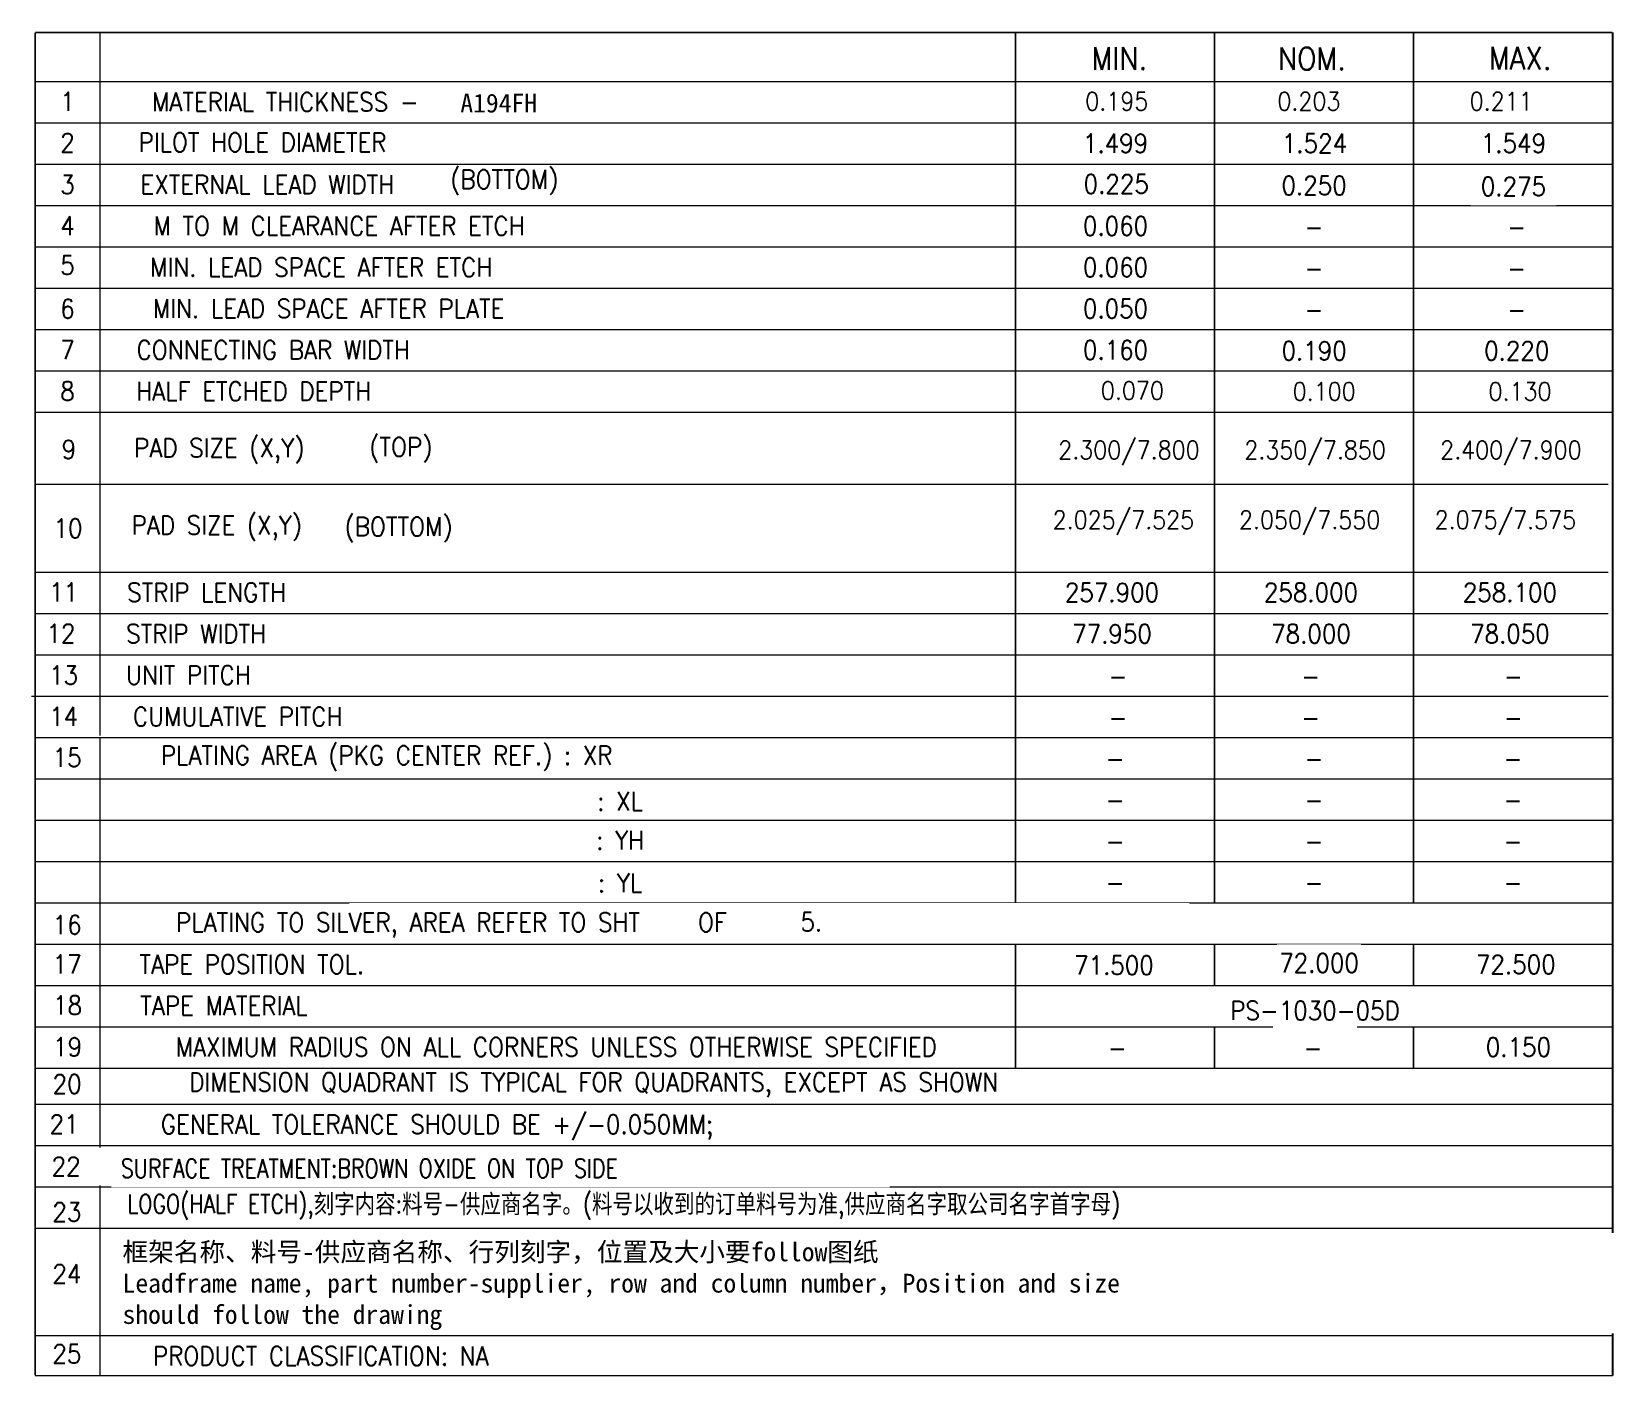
# Model space of a CAD drawing. Header units: millimetres. Extents: x 15.4 to 83.8, y -3.7 to 4.5.
# Drawn here: x 15.36 to 24.98, y -3.73 to 4.46 of the extents above; entities that cross this region are included whole.
import ezdxf
from ezdxf.enums import TextEntityAlignment as Align

# ---------------------------------------------------------------- set-up
doc = ezdxf.new("R2010")
doc.units = ezdxf.units.MM
doc.layers.add('1', color=7, linetype='Continuous')
doc.layers.add('图层1实体', color=7, linetype='Continuous')
doc.styles.add('ROMANS', font='SIMPLEX', dxfattribs={"width": 0.8, "height": 0.018})
doc.styles.get("Standard").update_dxf_attribs({"font": 'SimSun.ttf'})

msp = doc.modelspace()

# ---------------------------------------------------------------- texts
at = {"layer": '图层1实体', "color": 3, "lineweight": 0, "style": 'ROMANS', "width": 0.9}
for s, p in [('GENERAL TOLERANCE SHOULD BE +/-0.050MM;', (17.827, -2.1996, -0.0288)), ('PRODUCT CLASSIFICATION: NA', (17.1197, -3.6009, 0.271))]:
    msp.add_text(s, height=0.114342, dxfattribs=at).set_placement(p, align=Align.MIDDLE)
at = {"layer": '图层1实体', "color": 7, "lineweight": 0, "char_height": 0.13721, "attachment_point": 5, "style": 'ROMANS'}
for s, insert, width in [('{\\W0.9;MIN.}', (21.9782, 4.2964, 0.0576), 0.330775), ('{\\W0.9;NOM.}', (23.1501, 4.2951, 0.0576), 0.423392), ('{\\W0.9;MAX.}', (24.4165, 4.2976, 0.0576), 0.449854)]:
    msp.add_mtext(s, dxfattribs=dict(at, insert=insert, width=width))
at = {"layer": '图层1实体', "color": 3, "lineweight": 0, "attachment_point": 5, "style": 'ROMANS'}
for s, insert, char_height, width in [('{\\W0.9;1}', (15.579, 4.0346, 0.0576), 0.11434, 0.044103), ('{\\W0.9;MATERIAL THICKNESS - }', (16.9036, 4.0319, 0.0576), 0.114342, 2.017727), ('{\\W0.9;2}', (15.579, 3.783, 0.0576), 0.11434, 0.077181), ('{\\W0.9;PILOT HOLE DIAMETER}', (16.7655, 3.7856, 0.0576), 0.114342, 1.841314), ('{\\W0.9;1.499}', (21.9547, 3.78, 0.0576), 0.114342, 0.407956), ('{\\W0.9;1.524}', (23.1651, 3.78, 0.0576), 0.114342, 0.39693), ('{\\W0.9;1.549}', (24.3756, 3.78, 0.0576), 0.114342, 0.39693), ('{\\W0.9;3}', (15.579, 3.5286, 0.0576), 0.11434, 0.066155), ('{\\W0.9;EXTERNAL LEAD WIDTH}', (16.7942, 3.5288, 0.0576), 0.114342, 1.973624), ('{\\W0.9;(BOTTOM)}', (18.2362, 3.5418, 0.0576), 0.114342, 0.760782), ('{\\W0.9;4}', (15.579, 3.278, 0.0576), 0.11434, 0.077181), ('{\\W0.9;M TO M CLEARANCE AFTER ETCH}', (17.2309, 3.2772, 0.0576), 0.114342, 2.888768), ('{\\W0.9;0.060}', (21.9547, 3.2769, 0.0576), 0.114342, 0.441033), ('{\\W0.9;-}', (23.1628, 3.2715, 0.0576), 0.11434, 0.066155), ('{\\W0.9;-}', (24.3956, 3.2715, 0.0576), 0.11434, 0.066155), ('{\\W0.9;5}', (15.579, 3.0379, 0.0576), 0.11434, 0.066155), ('{\\W0.9;MIN. LEAD SPACE AFTER ETCH}', (17.1223, 3.0257, 0.0576), 0.114342, 2.613122), ('{\\W0.9;0.060}', (21.9547, 3.0253, 0.0576), 0.114342, 0.441033), ('{\\W0.9;-}', (23.1628, 3.02, 0.0576), 0.11434, 0.066155), ('{\\W0.9;-}', (24.3956, 3.02, 0.0576), 0.11434, 0.066155), ('{\\W0.9;6}', (15.579, 2.7731, 0.0576), 0.11434, 0.077181), ('{\\W0.9;MIN. LEAD SPACE AFTER PLATE}', (17.1674, 2.7741, 0.0576), 0.114342, 2.712354), ('{\\W0.9;0.050}', (21.9547, 2.7738, 0.0576), 0.114342, 0.430007), ('{\\W0.9;-}', (23.1628, 2.7684, 0.0576), 0.11434, 0.066155), ('{\\W0.9;-}', (24.3956, 2.7684, 0.0576), 0.11434, 0.066155), ('{\\W0.9;7}', (15.579, 2.5234, 0.0576), 0.11434, 0.077181), ('{\\W0.9;CONNECTING BAR WIDTH}', (16.8302, 2.5226, 0.0576), 0.114342, 2.06183), ('{\\W0.9;0.220}', (24.3956, 2.5169, 0.0576), 0.114342, 0.430007), ('{\\W0.9;8}', (15.579, 2.2718, 0.0576), 0.11434, 0.077181), ('{\\W0.9;HALF ETCHED DEPTH}', (16.7113, 2.271, 0.0576), 0.114342, 1.764133), ('{\\W0.9;9}', (15.5874, 1.9163, 0.0576), 0.11434, 0.077181), ('{\\W0.9;PAD SIZE (X,Y)}', (16.5021, 1.9069, 0.0576), 0.114342, 1.256945), ('{\\W0.9;(TOP)}', (17.6068, 1.9133, 0.0576), 0.114342, 0.407956), ('{\\W0.9;10}', (15.5821, 1.4367, 0.0576), 0.11434, 0.154362), ('{\\W0.9;PAD SIZE (X,Y)}', (16.4869, 1.4365, 0.0576), 0.114342, 1.256945), ('{\\W0.9;(BOTTOM)}', (17.593, 1.4281, 0.0576), 0.114342, 0.760782), ('{\\W0.9;11}', (15.5552, 1.048, 0.0576), 0.11434, 0.121284), ('{\\W0.9;STRIP LENGTH}', (16.4248, 1.0465, 0.0576), 0.114342, 1.179764), ('{\\W0.9;257.900}', (21.9332, 1.0462, 0.0576), 0.114342, 0.650524), ('{\\W0.9;258.000}', (23.1437, 1.0462, 0.0576), 0.114342, 0.650524), ('{\\W0.9;258.100}', (24.3541, 1.0462, 0.0576), 0.114342, 0.617447), ('{\\W0.9;12}', (15.5393, 0.7962, 0.0576), 0.11434, 0.154362), ('{\\W0.9;STRIP WIDTH}', (16.3612, 0.7949, 0.0576), 0.114342, 1.069506), ('{\\W0.9;77.950}', (21.9332, 0.7946, 0.0576), 0.114342, 0.540266), ('{\\W0.9;78.000}', (23.1437, 0.7946, 0.0576), 0.114342, 0.551292), ('{\\W0.9;78.050}', (24.3541, 0.7946, 0.0576), 0.114342, 0.540266), ('{\\W0.9;13}', (15.5552, 0.5433, 0.0576), 0.11434, 0.143336), ('{\\W0.9;UNIT PITCH}', (16.3144, 0.5434, 0.0576), 0.114342, 0.904118), ('{\\W0.9;-}', (21.9689, 0.5377, 0.0576), 0.11434, 0.066155), ('{\\W0.9;-}', (23.1414, 0.5377, 0.0576), 0.11434, 0.066155), ('{\\W0.9;-}', (24.3742, 0.5377, 0.0576), 0.11434, 0.066155), ('{\\W0.9;14}', (15.5552, 0.2917, 0.0576), 0.11434, 0.154362), ('{\\W0.9;CUMULATIVE PITCH}', (16.6143, 0.2909, 0.0576), 0.114342, 1.576694), ('{\\W0.9;-}', (21.9689, 0.2861, 0.0576), 0.11434, 0.066155), ('{\\W0.9;-}', (23.1414, 0.2861, 0.0576), 0.11434, 0.066155), ('{\\W0.9;-}', (24.3742, 0.2861, 0.0576), 0.11434, 0.066155), ('{\\W0.9;15}', (15.5767, 0.0418, -0.0288), 0.11434, 0.154362), ('{\\W0.9;PLATING AREA (PKG CENTER REF.) : XR}', (17.5204, 0.0357, -0.0288), 0.114342, 3.406982), ('{\\W0.9;-}', (21.9524, 0.0346, -0.0288), 0.11434, 0.066155), ('{\\W0.9;-}', (23.1628, 0.0346, -0.0288), 0.11434, 0.066155), ('{\\W0.9;-}', (24.3733, 0.0346, -0.0288), 0.11434, 0.066155), ('{\\W0.9;: XL}', (18.9408, -0.2241, -0.0288), 0.114342, 0.799342), ('{\\W0.9;-}', (21.9524, -0.217, -0.0288), 0.11434, 0.066155), ('{\\W0.9;-}', (23.1628, -0.217, -0.0288), 0.11434, 0.066155), ('{\\W0.9;-}', (24.3733, -0.217, -0.0288), 0.11434, 0.066155), ('{\\W0.9;: YH}', (18.9408, -0.4614, -0.0288), 0.114342, 0.54156), ('{\\W0.9;-}', (21.9524, -0.4685, -0.0288), 0.11434, 0.066155), ('{\\W0.9;-}', (23.1628, -0.4685, -0.0288), 0.11434, 0.066155), ('{\\W0.9;-}', (24.3733, -0.4685, -0.0288), 0.11434, 0.066155), ('{\\W0.9;: YL}', (18.9408, -0.7213, -0.0288), 0.114342, 0.577823), ('{\\W0.9;-}', (21.9524, -0.7201, -0.0288), 0.11434, 0.066155), ('{\\W0.9;-}', (23.1628, -0.7201, -0.0288), 0.11434, 0.066155), ('{\\W0.9;-}', (24.3733, -0.7201, -0.0288), 0.11434, 0.066155), ('{\\W0.9;16}', (15.5767, -0.9763, -0.0288), 0.11434, 0.154362), ('{\\W0.9;19}', (15.579, -1.7198, -0.0288), 0.11434, 0.187439), ('{\\W0.9;MAXIMUM RADIUS ON ALL CORNERS UNLESS OTHERWISE SPECIFIED}', (18.5518, -1.7206, -0.0288), 0.114342, 5.700355), ('{\\W0.9;0.150}', (24.4055, -1.7209, -0.0288), 0.114342, 0.39693), ('{\\W0.9;-}', (21.9652, -1.7263, -0.0288), 0.11434, 0.066155), ('{\\W0.9;-}', (23.1555, -1.7263, -0.0288), 0.11434, 0.066155), ('{\\W0.9;20}', (15.5767, -1.9453, -0.0288), 0.11434, 0.165387), ('{\\W0.9;DIMENSION QUADRANT IS TYPICAL FOR QUADRANTS, EXCEPT AS SHOWN}', (18.7798, -1.9517, -0.0288), 0.114342, 6.218569), ('{\\W0.9;21}', (15.5579, -2.1902, -0.1192), 0.11434, 0.176413), ('{\\W0.9;23}', (15.5754, -2.7244, -0.1192), 0.11434, 0.176413), ('{\\W0.9;24}', (15.5754, -3.1015, -0.1192), 0.11434, 0.176413), ('{\\W0.9;25}', (15.5754, -3.588, -0.1192), 0.11434, 0.176413)]:
    msp.add_mtext(s, dxfattribs=dict(at, insert=insert, char_height=char_height, width=width))
at = {"layer": '图层1实体', "color": 1, "lineweight": 0, "attachment_point": 5, "style": 'ROMANS'}
for s, insert, char_height, width in [('{\\fSimSun|b0|i0|c134|p0;\\W1;\\C2;A194FH}', (18.2022, 4.0238, 0.0576), 0.114342, 0.694627), ('{\\W0.9;17}', (15.5767, -1.216, -0.0288), 0.11434, 0.154362), ('{\\W0.9;TAPE POSITION TOL.}', (16.7001, -1.2175, -0.0288), 0.114342, 1.675926), ('{\\W0.9;18}', (15.579, -1.4663, -0.0288), 0.11434, 0.187439), ('{\\W0.9;TAPE MATERIAL}', (16.5306, -1.469, -0.0288), 0.114342, 1.3231)]:
    msp.add_mtext(s, dxfattribs=dict(at, insert=insert, char_height=char_height, width=width))
at = {"layer": '图层1实体', "color": 3, "lineweight": 9, "char_height": 0.110464, "attachment_point": 5, "style": 'ROMANS'}
for s, insert, width in [('{\\W0.9;0.195}', (21.962, 4.0358, 0.0576), 0.383469), ('{\\W0.9;0.203}', (23.1314, 4.0358, 0.0576), 0.415424), ('{\\W0.9;0.211}', (24.3008, 4.0358, 0.0576), 0.362165), ('{\\W0.9;0.070}', (22.0572, 2.2749, 0.0576), 0.426076), ('{\\W0.9;0.100}', (23.2244, 2.2697, 0.0576), 0.39412), ('{\\W0.9;0.130}', (24.4154, 2.2697, 0.0576), 0.383469), ('{\\W0.9;2.300/7.800}', (22.0362, 1.895, 0.0576), 0.063911), ('{\\W0.9;2.350/7.850}', (23.1689, 1.895, 0.0576), 0.063911), ('{\\W0.9;2.400/7.900}', (24.3599, 1.895, 0.0576), 0.063911), ('{\\W0.9;2.025/7.525}', (22.0029, 1.4696, 0.0576), 0.063911), ('{\\W0.9;2.050/7.550}', (23.1357, 1.4696, 0.0576), 0.063911), ('{\\W0.9;2.075/7.575}', (24.3267, 1.4696, 0.0576), 0.063911)]:
    msp.add_mtext(s, dxfattribs=dict(at, insert=insert, width=width))
at = {"layer": '图层1实体', "color": 3, "lineweight": 0, "char_height": 0.114342, "width": 0.407956, "attachment_point": 5, "style": 'ROMANS', "bg_fill": 2}
for s, insert in [('{\\W0.9;0.160}', (21.9547, 2.5222, 0.0576)), ('{\\W0.9;0.190}', (23.1628, 2.5169, 0.0576))]:
    msp.add_mtext(s, dxfattribs=dict(at, insert=insert))

# ---------------------------------------------------------------- linework, layer by layer
at = {"layer": '1'}
msp.add_line((24.9776, 4.454, 0.0576), (24.9776, -3.7195, 0.1406), dxfattribs=at)
at = {"layer": '图层1实体', "color": 3, "lineweight": 0}
for p, q in [((15.7771, 0.1747, 0.144), (15.7771, 4.454, 0.0576)), ((15.3823, 4.1558, 0.0576), (24.9776, 4.1558, 0.0576)), ((15.3823, 3.9042, 0.0576), (24.9776, 3.9042, 0.0576)), ((15.3823, 3.6526, 0.0576), (24.9776, 3.6526, 0.0576)), ((15.3823, 3.4011, 0.0576), (24.9776, 3.4011, 0.0576)), ((15.3823, 3.1495, 0.0576), (24.9776, 3.1495, 0.0576)), ((15.3823, 2.898, 0.0576), (24.9776, 2.898, 0.0576)), ((15.3823, 2.1433, 0.0576), (24.9776, 2.1433, 0.0576)), ((15.3823, 1.7056, 0.0576), (24.9517, 1.7056, 0.0576)), ((15.3823, 1.1704, 0.0576), (24.9517, 1.1704, 0.0576)), ((15.3823, 0.9188, 0.0576), (24.9517, 0.9188, 0.0576)), ((15.3823, 0.6673, 0.0576), (24.9776, 0.6673, 0.0576)), ((15.3608, 0.4157, 0.0576), (24.9517, 0.4157, 0.0576)), ((15.3823, 0.1642, -0.0288), (24.9731, 0.1642, -0.0288)), ((15.3823, 0.1642, -0.0288), (24.9731, 0.1642, -0.0288)), ((15.7771, -1.0936, -0.0288), (15.7771, 0.1642, -0.0288)), ((15.3823, -0.0874, -0.0288), (24.9731, -0.0874, -0.0288)), ((15.3823, -0.339, -0.0288), (24.9776, -0.339, -0.0288)), ((15.3823, -0.5905, -0.0288), (24.9731, -0.5905, -0.0288)), ((15.3823, -0.8421, -0.0288), (24.9731, -0.8421, -0.0288)), ((15.3823, -1.0936, -0.0288), (24.9731, -1.0936, -0.0288)), ((15.7771, -1.5967, -0.0288), (15.7771, -1.0936, -0.0288)), ((15.3823, -1.3452, -0.0288), (24.9731, -1.3452, -0.0288)), ((15.3823, -1.5967, -0.0288), (24.9731, -1.5967, -0.0288)), ((15.3823, -1.5967, -0.0288), (24.9731, -1.5967, -0.0288)), ((15.7771, -1.8483, -0.0288), (15.7771, -1.5967, -0.0288)), ((15.3823, -1.8483, -0.0288), (24.9731, -1.8483, -0.0288)), ((15.7771, -2.0677, -0.0288), (15.7771, -1.8483, -0.0288)), ((15.3823, -2.0677, -0.0288), (24.9731, -2.0677, -0.0288)), ((15.3823, -2.0677, -0.0288), (24.9731, -2.0677, -0.0288)), ((15.7771, -2.5708, -0.0288), (15.7771, -2.0677, -0.0288)), ((15.3823, -2.3193, -0.0288), (24.9731, -2.3193, -0.0288)), ((15.3823, -2.5708, -0.0288), (24.9731, -2.5708, -0.0288)), ((15.3823, -2.5708, -0.0288), (24.9731, -2.5708, -0.0288)), ((15.7771, -3.7195, -0.0288), (15.7771, -2.5708, -0.0288)), ((15.3823, -2.8224, -0.0288), (24.9731, -2.8224, -0.0288)), ((15.3823, -3.4773, -0.0288), (24.9776, -3.4773, -0.0288))]:
    msp.add_line(p, q, dxfattribs=at)
at = {"layer": '图层1实体', "color": 7, "lineweight": 0}
msp.add_line((15.3823, -3.7195, -0.0288), (24.9776, -3.7195, -0.0288), dxfattribs=at)
at = {"layer": '图层1实体', "color": 7, "lineweight": 0, "const_width": 0.0114}
for points, elevation in [([(15.3823, -0.2789), (15.3823, 4.454)], 0.0576), ([(15.3823, 4.454), (24.9776, 4.454)], 0.0576), ([(21.3463, -0.2128), (21.3463, 4.454)], 0.0576), ([(22.5567, -0.2128), (22.5567, 4.454)], 0.0576), ([(23.7671, -0.2128), (23.7671, 4.454)], 0.0576), ([(15.3823, -1.0936), (15.3823, 0.1642)], -0.0288), ([(21.3463, -0.8421), (21.3463, 0.1642)], -0.0288), ([(22.5567, -0.8421), (22.5567, 0.1642)], -0.0288), ([(23.7671, -0.8421), (23.7671, 0.1642)], -0.0288), ([(15.3823, -1.5967), (15.3823, -1.0936)], -0.0288), ([(21.3463, -1.3452), (21.3463, -1.0936)], -0.0288), ([(22.5567, -1.3452), (22.5567, -1.0936)], -0.0288), ([(23.7671, -1.3452), (23.7671, -1.0936)], -0.0288), ([(21.3463, -1.5967), (21.3463, -1.3452)], -0.0288), ([(15.3823, -1.8483), (15.3823, -1.5967)], -0.0288), ([(21.3463, -1.8483), (21.3463, -1.5967)], -0.0288), ([(22.5567, -1.8483), (22.5567, -1.5967)], -0.0288), ([(23.7671, -1.8483), (23.7671, -1.5967)], -0.0288), ([(15.3823, -2.0677), (15.3823, -1.8483)], -0.0288), ([(15.3823, -2.5708), (15.3823, -2.0677)], -0.0288), ([(15.3823, -3.7195), (15.3823, -2.5708)], -0.0288)]:
    msp.add_lwpolyline(points, dxfattribs=dict(at, elevation=elevation))

msp.set_redraw_order([(e.dxf.handle, doc.entitydb.next_handle()) for e in msp.query("TEXT MTEXT ATTDEF DIMENSION ARC_DIMENSION")])  # texts and dimensions are drawn at this point

# ---------------------------------------------------------------- next in the draw order: linework, layer by layer
at = {"layer": '图层1实体', "color": 3, "lineweight": 0}
for p, q in [((15.3823, 2.6464, 0.0576), (24.9776, 2.6464, 0.0576)), ((15.3823, 2.3949, 0.0576), (24.9776, 2.3949, 0.0576))]:
    msp.add_line(p, q, dxfattribs=at)

# ---------------------------------------------------------------- next in the draw order: texts
at = {"layer": '图层1实体', "color": 2, "lineweight": 0, "style": 'ROMANS', "bg_fill": 2}
for s, insert, char_height, width, attachment_point in [('{\\W0.9;0.225}', (21.9591, 3.5321, 0.0576), 0.114342, 0.407956, 5), ('{\\W0.9;0.250}', (23.1627, 3.5231, 0.0576), 0.114342, 0.407956, 5), ('{\\W0.9;0.275}', (24.3753, 3.5171, 0.0576), 0.114342, 0.407956, 5), ('{\\W0.9;22}', (15.4826, -2.4472, -0.1192), 0.11434, 4.620966, 4)]:
    msp.add_mtext(s, dxfattribs=dict(at, insert=insert, char_height=char_height, width=width, attachment_point=attachment_point))
at = {"layer": '图层1实体', "color": 3, "lineweight": 0, "char_height": 0.114342, "attachment_point": 5, "style": 'ROMANS', "bg_fill": 2}
for s, insert, width in [('{\\W0.9;4      5. }', (19.848, -0.9587, -0.0608), 4.995463), ('{\\W0.9;72.000}', (23.1927, -1.2091), 0.39693), ('{\\W0.9;72.500}', (24.3898, -1.2177, -0.0288), 0.39693), ('{\\W0.9;PS-1030-05D}', (23.168, -1.4987), 0.39693)]:
    msp.add_mtext(s, dxfattribs=dict(at, insert=insert, width=width))
at = {"layer": '图层1实体', "color": 3, "lineweight": 0, "insert": (15.9139, -2.9102, 0.0129), "char_height": 0.114342, "width": 67.85246, "attachment_point": 1, "bg_fill": 2}
msp.add_mtext('{\\f宋体|b0|i0|c134|p2;框架名称、料号}-{\\f宋体|b0|i0|c134|p2;供应商名称、行列刻字，位置及大小要}follow{\\f宋体|b0|i0|c134|p2;图纸}^JLeadframe name, part number-supplier, row and column number{\\f宋体|b0|i0|c134|p2;，}Position and size \\Pshould follow the drawing', dxfattribs=at)

# ---------------------------------------------------------------- next in the draw order: texts
at = {"layer": '图层1实体', "color": 3, "lineweight": 0, "char_height": 0.114342, "attachment_point": 5, "style": 'ROMANS', "bg_fill": 2}
for s, insert, width in [('{\\W0.9;PLATING TO SILVER, AREA REFER TO SHT     OF}', (17.915, -0.9793, -0.0608), 4.15303), ('{\\W0.9;71.500}', (21.945, -1.2224), 0.39693)]:
    msp.add_mtext(s, dxfattribs=dict(at, insert=insert, width=width))
at = {"layer": '图层1实体', "color": 3, "lineweight": 0, "insert": (15.8806, -2.6179, -0.037), "char_height": 0.114342, "width": 67.85246, "attachment_point": 1, "style": 'ROMANS'}
msp.add_mtext(' LOGO(HALF ETCH),{\\fSimSun|b0|i0|c134|p2;刻字内容}:{\\fSimSun|b0|i0|c134|p2;料号}-{\\fSimSun|b0|i0|c134|p2;供应商名字。}({\\fSimSun|b0|i0|c134|p2;料号以收到的订单料号为准},{\\fSimSun|b0|i0|c134|p2;供应商名字取公司名字首字母})', dxfattribs=at)

# ---------------------------------------------------------------- next in the draw order: texts
at = {"layer": '图层1实体', "color": 2, "lineweight": 0, "insert": (15.9035, -2.4593, -0.0286), "char_height": 0.114342, "width": 4.620966, "attachment_point": 4, "style": 'ROMANS', "bg_fill": 2}
msp.add_mtext('\\pxsm1;{\\Fromans.shx|c0;SURFACE TREATMENT:BROWN OXIDE ON TOP SIDE}', dxfattribs=at)

doc.saveas('drawing.dxf')
